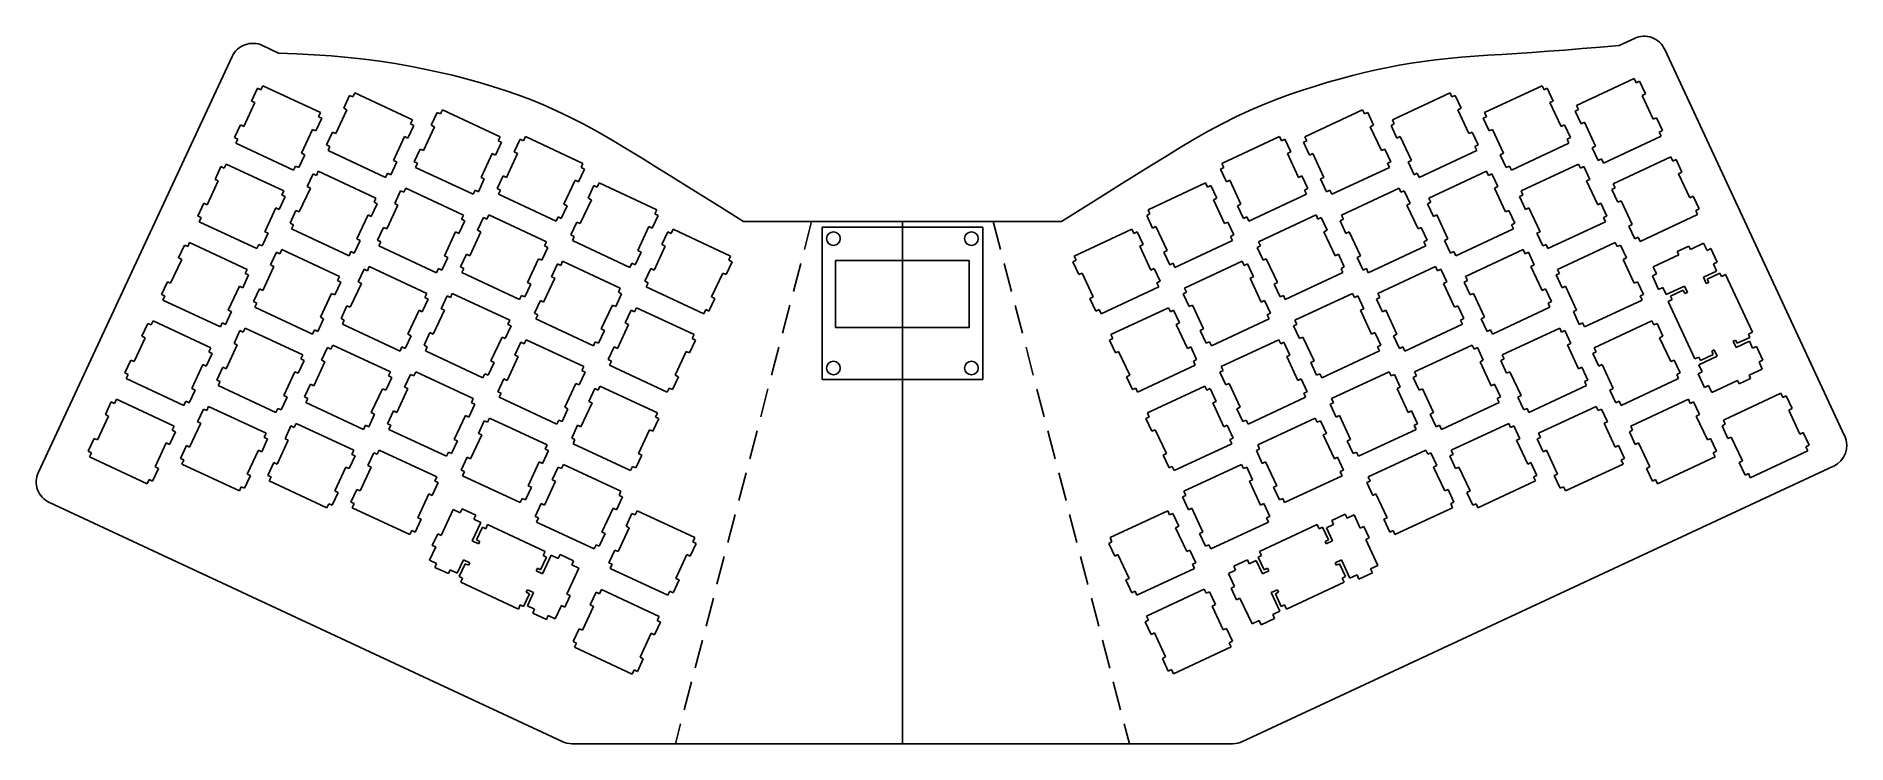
# Model space of a CAD drawing. Extents: x 17 to 415, y -2 to 154.
import ezdxf

# ---------------------------------------------------------------- set-up
doc = ezdxf.new("R2010")
doc.units = 0
doc.linetypes.add('DASHED2', pattern=[9.525, 6.35, -3.175])
doc.layers.add('SWITCHPLATE', color=7, linetype='CONTINUOUS')

msp = doc.modelspace()

# ---------------------------------------------------------------- linework, layer by layer
at = {"layer": 'SWITCHPLATE', "color": 253}
for p, q in [((70.11, 150.27), (66.57, 151.93)), ((361.2, 151.56), (357.21, 151.24)), ((365.32, 151.92), (361.2, 151.56)), ((368.72, 153.5), (365.32, 151.92)), ((59.92, 149.51), (17.21, 57.92)), ((74.05, 150.12), (70.11, 150.27)), ((77.94, 149.9), (74.05, 150.12)), ((81.73, 149.63), (77.94, 149.9)), ((85.41, 149.3), (81.73, 149.63)), ((88.98, 148.9), (85.41, 149.3)), ((92.44, 148.45), (88.98, 148.9)), ((95.8, 147.94), (92.44, 148.45)), ((99.05, 147.37), (95.8, 147.94)), ((316.91, 147.58), (314.38, 147.1)), ((319.52, 148.02), (316.91, 147.58)), ((322.18, 148.42), (319.52, 148.02)), ((324.91, 148.77), (322.18, 148.42)), ((327.7, 149.09), (324.91, 148.77)), ((330.55, 149.36), (327.7, 149.09)), ((333.47, 149.59), (330.55, 149.36)), ((336.45, 149.78), (333.47, 149.59)), ((339.53, 149.96), (336.45, 149.78)), ((342.77, 150.17), (339.53, 149.96)), ((346.15, 150.4), (342.77, 150.17)), ((349.69, 150.65), (346.15, 150.4)), ((353.37, 150.93), (349.69, 150.65)), ((357.21, 151.24), (353.37, 150.93)), ((415, 65.94), (375.37, 151.08)), ((102.22, 146.75), (99.05, 147.37)), ((105.34, 146.08), (102.22, 146.75)), ((108.39, 145.36), (105.34, 146.08)), ((111.39, 144.59), (108.39, 145.36)), ((114.33, 143.78), (111.39, 144.59)), ((117.22, 142.92), (114.33, 143.78)), ((301.22, 143.82), (298.45, 142.97)), ((303.95, 144.6), (301.22, 143.82)), ((306.63, 145.32), (303.95, 144.6)), ((309.26, 145.97), (306.63, 145.32)), ((311.84, 146.57), (309.26, 145.97)), ((314.38, 147.1), (311.84, 146.57)), ((368.66, 144.65), (355.97, 138.73)), ((369.08, 143.74), (368.66, 144.65)), ((369.81, 144.08), (369.08, 143.74)), ((371.11, 141.27), (369.81, 144.08)), ((65.48, 142.5), (64.17, 139.69)), ((64.17, 139.69), (64.9, 139.35)), ((66.21, 142.16), (65.48, 142.5)), ((66.63, 143.07), (66.21, 142.16)), ((79.32, 137.15), (66.63, 143.07)), ((85.76, 140.93), (84.46, 138.12)), ((86.49, 140.59), (85.76, 140.93)), ((86.91, 141.49), (86.49, 140.59)), ((99.6, 135.58), (86.91, 141.49)), ((120.05, 142.01), (117.22, 142.92)), ((122.82, 141.05), (120.05, 142.01)), ((125.59, 140.01), (122.82, 141.05)), ((128.43, 138.84), (125.59, 140.01)), ((289.83, 140.04), (286.89, 138.87)), ((292.75, 141.1), (289.83, 140.04)), ((295.62, 142.07), (292.75, 141.1)), ((298.45, 142.97), (295.62, 142.07)), ((328.09, 141.49), (315.4, 135.58)), ((328.51, 140.59), (328.09, 141.49)), ((329.24, 140.93), (328.51, 140.59)), ((330.55, 138.12), (329.24, 140.93)), ((348.37, 143.07), (335.68, 137.15)), ((348.8, 142.16), (348.37, 143.07)), ((349.52, 142.5), (348.8, 142.16)), ((350.83, 139.69), (349.52, 142.5)), ((350.11, 139.35), (350.83, 139.69)), ((370.39, 140.93), (371.11, 141.27)), ((372.84, 135.68), (370.39, 140.93)), ((64.9, 139.35), (62.45, 134.1)), ((78.31, 133.1), (79.62, 135.91)), ((78.89, 136.25), (79.32, 137.15)), ((79.62, 135.91), (78.89, 136.25)), ((85.18, 137.78), (82.73, 132.52)), ((84.46, 138.12), (85.18, 137.78)), ((99.18, 134.67), (99.6, 135.58)), ((105.04, 137.19), (103.73, 134.38)), ((105.77, 136.85), (105.04, 137.19)), ((106.19, 137.76), (105.77, 136.85)), ((118.88, 131.84), (106.19, 137.76)), ((131.33, 137.55), (128.43, 138.84)), ((134.29, 136.12), (131.33, 137.55)), ((137.32, 134.58), (134.29, 136.12)), ((280.93, 136.19), (277.9, 134.68)), ((283.92, 137.59), (280.93, 136.19)), ((286.89, 138.87), (283.92, 137.59)), ((308.81, 137.76), (296.12, 131.84)), ((309.23, 136.85), (308.81, 137.76)), ((309.96, 137.19), (309.23, 136.85)), ((311.27, 134.38), (309.96, 137.19)), ((315.4, 135.58), (315.82, 134.67)), ((329.82, 137.78), (330.55, 138.12)), ((332.27, 132.52), (329.82, 137.78)), ((336.11, 136.25), (335.38, 135.91)), ((335.38, 135.91), (336.69, 133.1)), ((335.68, 137.15), (336.11, 136.25)), ((352.56, 134.1), (350.11, 139.35)), ((356.39, 137.82), (355.67, 137.49)), ((355.67, 137.49), (356.98, 134.68)), ((355.97, 138.73), (356.39, 137.82)), ((373.57, 136.01), (372.84, 135.68)), ((374.88, 133.2), (373.57, 136.01)), ((61.72, 134.44), (60.41, 131.63)), ((60.41, 131.63), (61.14, 131.29)), ((62.45, 134.1), (61.72, 134.44)), ((75.13, 128.18), (77.58, 133.44)), ((77.58, 133.44), (78.31, 133.1)), ((82, 132.86), (80.69, 130.05)), ((82.73, 132.52), (82, 132.86)), ((95.42, 126.61), (97.87, 131.86)), ((97.87, 131.86), (98.59, 131.52)), ((98.59, 131.52), (99.9, 134.33)), ((99.9, 134.33), (99.18, 134.67)), ((104.46, 134.04), (102.01, 128.79)), ((103.73, 134.38), (104.46, 134.04)), ((118.46, 130.94), (118.88, 131.84)), ((124.46, 131.87), (124.04, 130.96)), ((137.15, 125.95), (124.46, 131.87)), ((140.41, 132.9), (137.32, 134.58)), ((143.56, 131.1), (140.41, 132.9)), ((274.85, 133.05), (271.78, 131.31)), ((277.9, 134.68), (274.85, 133.05)), ((290.54, 131.87), (277.85, 125.95)), ((290.96, 130.96), (290.54, 131.87)), ((296.12, 131.84), (296.55, 130.94)), ((310.54, 134.04), (311.27, 134.38)), ((313, 128.79), (310.54, 134.04)), ((315.82, 134.67), (315.1, 134.33)), ((315.1, 134.33), (316.41, 131.52)), ((316.41, 131.52), (317.13, 131.86)), ((317.13, 131.86), (319.59, 126.61)), ((333, 132.86), (332.27, 132.52)), ((334.31, 130.05), (333, 132.86)), ((336.69, 133.1), (337.42, 133.44)), ((337.42, 133.44), (339.87, 128.18)), ((353.28, 134.44), (352.56, 134.1)), ((354.59, 131.63), (353.28, 134.44)), ((353.87, 131.29), (354.59, 131.63)), ((356.98, 134.68), (357.7, 135.01)), ((357.7, 135.01), (360.15, 129.76)), ((361.89, 126.04), (374.57, 131.96)), ((374.15, 132.87), (374.88, 133.2)), ((374.57, 131.96), (374.15, 132.87)), ((61.14, 131.29), (60.71, 130.38)), ((60.71, 130.38), (73.4, 124.47)), ((74.55, 125.03), (75.86, 127.84)), ((75.86, 127.84), (75.13, 128.18)), ((80.69, 130.05), (81.42, 129.71)), ((81.42, 129.71), (81, 128.81)), ((81, 128.81), (93.68, 122.89)), ((101.28, 129.12), (99.97, 126.31)), ((102.01, 128.79), (101.28, 129.12)), ((114.7, 122.87), (117.15, 128.13)), ((117.15, 128.13), (117.87, 127.79)), ((117.87, 127.79), (119.18, 130.6)), ((119.18, 130.6), (118.46, 130.94)), ((122.73, 128.15), (120.28, 122.89)), ((123.31, 131.3), (122, 128.49)), ((122, 128.49), (122.73, 128.15)), ((124.04, 130.96), (123.31, 131.3)), ((146.77, 129.18), (143.56, 131.1)), ((150.06, 127.16), (146.77, 129.18)), ((268.67, 129.45), (265.53, 127.51)), ((271.78, 131.31), (268.67, 129.45)), ((291.69, 131.3), (290.96, 130.96)), ((293, 128.49), (291.69, 131.3)), ((292.27, 128.15), (293, 128.49)), ((294.72, 122.89), (292.27, 128.15)), ((296.55, 130.94), (295.82, 130.6)), ((295.82, 130.6), (297.13, 127.79)), ((297.13, 127.79), (297.86, 128.13)), ((297.86, 128.13), (300.31, 122.87)), ((313.72, 129.12), (313, 128.79)), ((315.03, 126.31), (313.72, 129.12)), ((321.32, 122.89), (334.01, 128.81)), ((333.58, 129.71), (334.31, 130.05)), ((334.01, 128.81), (333.58, 129.71)), ((339.87, 128.18), (339.14, 127.84)), ((339.14, 127.84), (340.45, 125.03)), ((341.6, 124.47), (354.29, 130.38)), ((354.29, 130.38), (353.87, 131.29)), ((360.15, 129.76), (359.43, 129.42)), ((359.43, 129.42), (360.74, 126.61)), ((57.43, 125.24), (56.12, 122.43)), ((58.15, 124.9), (57.43, 125.24)), ((58.58, 125.81), (58.15, 124.9)), ((71.26, 119.89), (58.58, 125.81)), ((73.4, 124.47), (73.82, 125.37)), ((73.82, 125.37), (74.55, 125.03)), ((77.72, 123.66), (76.4, 120.85)), ((78.44, 123.32), (77.72, 123.66)), ((78.86, 124.23), (78.44, 123.32)), ((91.55, 118.31), (78.86, 124.23)), ((93.68, 122.89), (94.11, 123.8)), ((94.11, 123.8), (94.83, 123.46)), ((94.83, 123.46), (96.14, 126.27)), ((96.14, 126.27), (95.42, 126.61)), ((99.97, 126.31), (100.7, 125.98)), ((100.7, 125.98), (100.27, 125.07)), ((100.27, 125.07), (112.96, 119.16)), ((136.14, 121.9), (137.45, 124.71)), ((136.73, 125.04), (137.15, 125.95)), ((137.45, 124.71), (136.73, 125.04)), ((153.43, 125.08), (150.06, 127.16)), ((156.89, 122.94), (153.43, 125.08)), ((262.32, 125.54), (259.07, 123.52)), ((265.53, 127.51), (262.32, 125.54)), ((278.27, 125.04), (277.55, 124.71)), ((277.55, 124.71), (278.86, 121.9)), ((277.85, 125.95), (278.27, 125.04)), ((302.04, 119.16), (314.73, 125.07)), ((314.31, 125.98), (315.03, 126.31)), ((314.73, 125.07), (314.31, 125.98)), ((319.59, 126.61), (318.86, 126.27)), ((318.86, 126.27), (320.17, 123.46)), ((320.17, 123.46), (320.89, 123.8)), ((320.89, 123.8), (321.32, 122.89)), ((336.14, 124.23), (323.45, 118.31)), ((336.56, 123.32), (336.14, 124.23)), ((337.29, 123.66), (336.56, 123.32)), ((338.6, 120.85), (337.29, 123.66)), ((340.45, 125.03), (341.18, 125.37)), ((341.18, 125.37), (341.6, 124.47)), ((356.42, 125.81), (343.73, 119.89)), ((356.85, 124.9), (356.42, 125.81)), ((357.57, 125.24), (356.85, 124.9)), ((358.88, 122.43), (357.57, 125.24)), ((360.74, 126.61), (361.47, 126.95)), ((361.47, 126.95), (361.89, 126.04)), ((376.71, 127.38), (364.02, 121.47)), ((377.13, 126.47), (376.71, 127.38)), ((377.86, 126.81), (377.13, 126.47)), ((379.17, 124), (377.86, 126.81)), ((378.44, 123.67), (379.17, 124)), ((380.89, 118.41), (378.44, 123.67)), ((56.84, 122.09), (54.39, 116.83)), ((56.12, 122.43), (56.84, 122.09)), ((70.84, 118.98), (71.26, 119.89)), ((77.13, 120.51), (74.68, 115.26)), ((76.4, 120.85), (77.13, 120.51)), ((96.99, 119.92), (95.68, 117.12)), ((97.72, 119.59), (96.99, 119.92)), ((98.14, 120.49), (97.72, 119.59)), ((110.83, 114.58), (98.14, 120.49)), ((112.96, 119.16), (113.38, 120.06)), ((113.38, 120.06), (114.11, 119.72)), ((114.11, 119.72), (115.42, 122.53)), ((115.42, 122.53), (114.7, 122.87)), ((119.55, 123.23), (118.24, 120.42)), ((118.24, 120.42), (118.97, 120.08)), ((118.97, 120.08), (118.55, 119.18)), ((120.28, 122.89), (119.55, 123.23)), ((132.97, 116.98), (135.42, 122.23)), ((135.42, 122.23), (136.14, 121.9)), ((139.57, 121.09), (138.26, 118.28)), ((140.3, 120.75), (139.57, 121.09)), ((140.72, 121.66), (140.3, 120.75)), ((153.41, 115.74), (140.72, 121.66)), ((160.42, 120.73), (156.89, 122.94)), ((164.04, 118.47), (160.42, 120.73)), ((255.76, 121.45), (252.39, 119.35)), ((259.07, 123.52), (255.76, 121.45)), ((274.28, 121.66), (261.59, 115.74)), ((274.7, 120.75), (274.28, 121.66)), ((275.43, 121.09), (274.7, 120.75)), ((276.74, 118.28), (275.43, 121.09)), ((278.86, 121.9), (279.58, 122.23)), ((279.58, 122.23), (282.04, 116.98)), ((295.45, 123.23), (294.72, 122.89)), ((296.76, 120.42), (295.45, 123.23)), ((296.03, 120.08), (296.76, 120.42)), ((296.46, 119.18), (296.03, 120.08)), ((300.31, 122.87), (299.58, 122.53)), ((299.58, 122.53), (300.89, 119.72)), ((300.89, 119.72), (301.62, 120.06)), ((301.62, 120.06), (302.04, 119.16)), ((316.86, 120.49), (304.17, 114.58)), ((317.29, 119.59), (316.86, 120.49)), ((318.01, 119.92), (317.29, 119.59)), ((319.32, 117.12), (318.01, 119.92)), ((337.87, 120.51), (338.6, 120.85)), ((340.32, 115.26), (337.87, 120.51)), ((343.73, 119.89), (344.16, 118.98)), ((358.16, 122.09), (358.88, 122.43)), ((360.61, 116.83), (358.16, 122.09)), ((364.44, 120.56), (363.72, 120.22)), ((363.72, 120.22), (365.03, 117.41)), ((364.02, 121.47), (364.44, 120.56)), ((53.67, 117.17), (52.36, 114.36)), ((54.39, 116.83), (53.67, 117.17)), ((67.08, 110.92), (69.53, 116.17)), ((69.53, 116.17), (70.26, 115.83)), ((70.26, 115.83), (71.57, 118.64)), ((71.57, 118.64), (70.84, 118.98)), ((90.54, 114.26), (91.85, 117.07)), ((91.13, 117.41), (91.55, 118.31)), ((91.85, 117.07), (91.13, 117.41)), ((96.41, 116.78), (93.96, 111.52)), ((95.68, 117.12), (96.41, 116.78)), ((118.55, 119.18), (131.23, 113.26)), ((132.38, 113.83), (133.69, 116.64)), ((133.69, 116.64), (132.97, 116.98)), ((138.99, 117.94), (136.54, 112.69)), ((138.26, 118.28), (138.99, 117.94)), ((152.99, 114.83), (153.41, 115.74)), ((167.75, 116.14), (164.04, 118.47)), ((171.53, 113.75), (167.75, 116.14)), ((248.96, 117.2), (245.48, 115.01)), ((252.39, 119.35), (248.96, 117.2)), ((261.59, 115.74), (262.01, 114.83)), ((276.01, 117.94), (276.74, 118.28)), ((278.46, 112.69), (276.01, 117.94)), ((282.04, 116.98), (281.31, 116.64)), ((281.31, 116.64), (282.62, 113.83)), ((283.77, 113.26), (296.46, 119.18)), ((318.59, 116.78), (319.32, 117.12)), ((321.05, 111.52), (318.59, 116.78)), ((323.88, 117.41), (323.15, 117.07)), ((323.15, 117.07), (324.46, 114.26)), ((323.45, 118.31), (323.88, 117.41)), ((344.16, 118.98), (343.43, 118.64)), ((343.43, 118.64), (344.74, 115.83)), ((344.74, 115.83), (345.47, 116.17)), ((345.47, 116.17), (347.92, 110.92)), ((361.33, 117.17), (360.61, 116.83)), ((362.64, 114.36), (361.33, 117.17)), ((365.03, 117.41), (365.76, 117.75)), ((365.76, 117.75), (368.2, 112.49)), ((381.62, 118.75), (380.89, 118.41)), ((382.93, 115.94), (381.62, 118.75)), ((382.2, 115.6), (382.93, 115.94)), ((52.36, 114.36), (53.08, 114.02)), ((53.08, 114.02), (52.66, 113.12)), ((52.66, 113.12), (65.35, 107.2)), ((73.95, 115.59), (72.64, 112.78)), ((72.64, 112.78), (73.37, 112.45)), ((73.37, 112.45), (72.95, 111.54)), ((74.68, 115.26), (73.95, 115.59)), ((87.37, 109.34), (89.82, 114.6)), ((89.82, 114.6), (90.54, 114.26)), ((93.23, 111.86), (91.92, 109.05)), ((93.96, 111.52), (93.23, 111.86)), ((109.82, 110.52), (111.13, 113.33)), ((110.41, 113.67), (110.83, 114.58)), ((111.13, 113.33), (110.41, 113.67)), ((115.26, 114.03), (113.95, 111.22)), ((115.99, 113.69), (115.26, 114.03)), ((116.41, 114.6), (115.99, 113.69)), ((129.1, 108.68), (116.41, 114.6)), ((131.23, 113.26), (131.66, 114.17)), ((131.66, 114.17), (132.38, 113.83)), ((135.81, 113.02), (134.5, 110.21)), ((136.54, 112.69), (135.81, 113.02)), ((149.23, 106.77), (151.68, 112.03)), ((151.68, 112.03), (152.4, 111.69)), ((152.4, 111.69), (153.71, 114.5)), ((153.71, 114.5), (152.99, 114.83)), ((172.51, 113.14), (171.53, 113.75)), ((242.51, 113.14), (172.51, 113.14)), ((245.48, 115.01), (242.51, 113.14)), ((262.01, 114.83), (261.29, 114.5)), ((261.29, 114.5), (262.6, 111.69)), ((262.6, 111.69), (263.33, 112.03)), ((263.33, 112.03), (265.78, 106.77)), ((279.19, 113.02), (278.46, 112.69)), ((280.5, 110.21), (279.19, 113.02)), ((282.62, 113.83), (283.35, 114.17)), ((283.35, 114.17), (283.77, 113.26)), ((298.59, 114.6), (285.9, 108.68)), ((299.01, 113.69), (298.59, 114.6)), ((299.74, 114.03), (299.01, 113.69)), ((301.05, 111.22), (299.74, 114.03)), ((304.6, 113.67), (303.87, 113.33)), ((303.87, 113.33), (305.18, 110.52)), ((304.17, 114.58), (304.6, 113.67)), ((321.77, 111.86), (321.05, 111.52)), ((323.08, 109.05), (321.77, 111.86)), ((324.46, 114.26), (325.19, 114.6)), ((325.19, 114.6), (327.64, 109.34)), ((341.05, 115.59), (340.32, 115.26)), ((342.36, 112.78), (341.05, 115.59)), ((341.63, 112.45), (342.36, 112.78)), ((342.06, 111.54), (341.63, 112.45)), ((349.65, 107.2), (362.34, 113.12)), ((361.92, 114.02), (362.64, 114.36)), ((362.34, 113.12), (361.92, 114.02)), ((368.2, 112.49), (367.48, 112.15)), ((367.48, 112.15), (368.79, 109.34)), ((369.94, 108.78), (382.62, 114.69)), ((382.62, 114.69), (382.2, 115.6)), ((49.38, 107.97), (48.07, 105.16)), ((50.11, 107.63), (49.38, 107.97)), ((50.53, 108.54), (50.11, 107.63)), ((63.21, 102.62), (50.53, 108.54)), ((65.35, 107.2), (65.77, 108.11)), ((65.77, 108.11), (66.5, 107.77)), ((66.5, 107.77), (67.81, 110.58)), ((67.81, 110.58), (67.08, 110.92)), ((72.95, 111.54), (85.63, 105.62)), ((86.78, 106.19), (88.09, 109)), ((88.09, 109), (87.37, 109.34)), ((91.92, 109.05), (92.65, 108.71)), ((92.65, 108.71), (92.22, 107.81)), ((92.22, 107.81), (104.91, 101.89)), ((106.64, 105.61), (109.1, 110.86)), ((109.1, 110.86), (109.82, 110.52)), ((114.68, 110.89), (112.23, 105.63)), ((113.95, 111.22), (114.68, 110.89)), ((128.68, 107.78), (129.1, 108.68)), ((129.4, 107.44), (128.68, 107.78)), ((134.5, 110.21), (135.23, 109.88)), ((135.23, 109.88), (134.81, 108.97)), ((134.81, 108.97), (147.49, 103.05)), ((155.25, 107.73), (152.8, 102.48)), ((155.83, 110.88), (154.52, 108.07)), ((154.52, 108.07), (155.25, 107.73)), ((156.56, 110.54), (155.83, 110.88)), ((156.98, 111.45), (156.56, 110.54)), ((169.67, 105.53), (156.98, 111.45)), ((258.02, 111.45), (245.33, 105.53)), ((258.44, 110.54), (258.02, 111.45)), ((259.17, 110.88), (258.44, 110.54)), ((260.48, 108.07), (259.17, 110.88)), ((259.75, 107.73), (260.48, 108.07)), ((262.21, 102.48), (259.75, 107.73)), ((267.51, 103.05), (280.2, 108.97)), ((279.78, 109.88), (280.5, 110.21)), ((280.2, 108.97), (279.78, 109.88)), ((286.32, 107.78), (285.6, 107.44)), ((285.9, 108.68), (286.32, 107.78)), ((300.32, 110.89), (301.05, 111.22)), ((302.77, 105.63), (300.32, 110.89)), ((305.18, 110.52), (305.91, 110.86)), ((305.91, 110.86), (308.36, 105.61)), ((310.09, 101.89), (322.78, 107.81)), ((322.36, 108.71), (323.08, 109.05)), ((322.78, 107.81), (322.36, 108.71)), ((327.64, 109.34), (326.91, 109)), ((326.91, 109), (328.22, 106.19)), ((329.37, 105.62), (342.06, 111.54)), ((347.92, 110.92), (347.2, 110.58)), ((347.2, 110.58), (348.5, 107.77)), ((348.5, 107.77), (349.23, 108.11)), ((349.23, 108.11), (349.65, 107.2)), ((364.47, 108.54), (351.79, 102.62)), ((364.9, 107.63), (364.47, 108.54)), ((365.62, 107.97), (364.9, 107.63)), ((366.93, 105.16), (365.62, 107.97)), ((368.79, 109.34), (369.52, 109.68)), ((369.52, 109.68), (369.94, 108.78)), ((380.68, 107.75), (378.14, 106.56)), ((381.03, 107), (380.68, 107.75)), ((383.95, 108.36), (381.03, 107)), ((384.69, 106.8), (383.95, 108.36)), ((48.79, 104.83), (46.34, 99.57)), ((48.07, 105.16), (48.79, 104.83)), ((69.66, 106.4), (68.35, 103.59)), ((70.39, 106.06), (69.66, 106.4)), ((70.81, 106.96), (70.39, 106.06)), ((83.5, 101.05), (70.81, 106.96)), ((85.63, 105.62), (86.06, 106.53)), ((86.06, 106.53), (86.78, 106.19)), ((106.06, 102.46), (107.37, 105.27)), ((107.37, 105.27), (106.64, 105.61)), ((111.5, 105.97), (110.19, 103.16)), ((112.23, 105.63), (111.5, 105.97)), ((124.92, 99.71), (127.37, 104.97)), ((127.37, 104.97), (128.09, 104.63)), ((128.09, 104.63), (129.4, 107.44)), ((131.52, 103.82), (130.21, 101.01)), ((132.25, 103.49), (131.52, 103.82)), ((132.67, 104.39), (132.25, 103.49)), ((145.36, 98.48), (132.67, 104.39)), ((147.49, 103.05), (147.92, 103.96)), ((147.92, 103.96), (148.64, 103.62)), ((148.64, 103.62), (149.95, 106.43)), ((149.95, 106.43), (149.23, 106.77)), ((168.66, 101.48), (169.97, 104.29)), ((169.25, 104.63), (169.67, 105.53)), ((169.97, 104.29), (169.25, 104.63)), ((245.76, 104.63), (245.03, 104.29)), ((245.03, 104.29), (246.34, 101.48)), ((245.33, 105.53), (245.76, 104.63)), ((265.78, 106.77), (265.05, 106.43)), ((265.05, 106.43), (266.36, 103.62)), ((266.36, 103.62), (267.09, 103.96)), ((267.09, 103.96), (267.51, 103.05)), ((282.33, 104.39), (269.64, 98.48)), ((282.75, 103.49), (282.33, 104.39)), ((283.48, 103.82), (282.75, 103.49)), ((284.79, 101.01), (283.48, 103.82)), ((285.6, 107.44), (286.91, 104.63)), ((286.91, 104.63), (287.64, 104.97)), ((287.64, 104.97), (290.09, 99.71)), ((303.5, 105.97), (302.77, 105.63)), ((304.81, 103.16), (303.5, 105.97)), ((308.36, 105.61), (307.63, 105.27)), ((307.63, 105.27), (308.94, 102.46)), ((328.22, 106.19), (328.95, 106.53)), ((328.95, 106.53), (329.37, 105.62)), ((344.19, 106.96), (331.5, 101.05)), ((344.61, 106.06), (344.19, 106.96)), ((345.34, 106.4), (344.61, 106.06)), ((346.65, 103.59), (345.34, 106.4)), ((366.21, 104.83), (366.93, 105.16)), ((368.66, 99.57), (366.21, 104.83)), ((378.49, 105.81), (372.81, 103.16)), ((378.14, 106.56), (378.49, 105.81)), ((385.52, 107.19), (384.69, 106.8)), ((386.91, 104.2), (385.52, 107.19)), ((386.08, 103.81), (386.91, 104.2)), ((386.81, 102.25), (386.08, 103.81)), ((45.62, 99.9), (44.31, 97.1)), ((46.34, 99.57), (45.62, 99.9)), ((62.21, 98.57), (63.52, 101.38)), ((62.79, 101.72), (63.21, 102.62)), ((63.52, 101.38), (62.79, 101.72)), ((69.08, 103.25), (66.63, 97.99)), ((68.35, 103.59), (69.08, 103.25)), ((82.49, 96.99), (83.8, 99.8)), ((83.08, 100.14), (83.5, 101.05)), ((83.8, 99.8), (83.08, 100.14)), ((88.94, 102.66), (87.63, 99.85)), ((87.63, 99.85), (88.36, 99.51)), ((89.67, 102.32), (88.94, 102.66)), ((90.09, 103.23), (89.67, 102.32)), ((102.78, 97.31), (90.09, 103.23)), ((104.91, 101.89), (105.33, 102.8)), ((105.33, 102.8), (106.06, 102.46)), ((110.19, 103.16), (110.92, 102.82)), ((110.92, 102.82), (110.49, 101.91)), ((110.49, 101.91), (123.18, 96)), ((125.64, 99.37), (124.92, 99.71)), ((130.94, 100.68), (128.49, 95.42)), ((130.21, 101.01), (130.94, 100.68)), ((152.07, 102.81), (150.76, 100)), ((150.76, 100), (151.49, 99.67)), ((152.8, 102.48), (152.07, 102.81)), ((165.49, 96.56), (167.94, 101.81)), ((167.94, 101.81), (168.66, 101.48)), ((246.34, 101.48), (247.07, 101.81)), ((247.07, 101.81), (249.52, 96.56)), ((262.93, 102.81), (262.21, 102.48)), ((264.24, 100), (262.93, 102.81)), ((263.52, 99.67), (264.24, 100)), ((284.06, 100.68), (284.79, 101.01)), ((286.52, 95.42), (284.06, 100.68)), ((290.09, 99.71), (289.36, 99.37)), ((291.82, 96), (304.51, 101.91)), ((304.09, 102.82), (304.81, 103.16)), ((304.51, 101.91), (304.09, 102.82)), ((308.94, 102.46), (309.67, 102.8)), ((309.67, 102.8), (310.09, 101.89)), ((324.91, 103.23), (312.23, 97.31)), ((325.34, 102.32), (324.91, 103.23)), ((326.06, 102.66), (325.34, 102.32)), ((327.37, 99.85), (326.06, 102.66)), ((326.65, 99.51), (327.37, 99.85)), ((331.93, 100.14), (331.2, 99.8)), ((331.2, 99.8), (332.51, 96.99)), ((331.5, 101.05), (331.93, 100.14)), ((345.92, 103.25), (346.65, 103.59)), ((348.37, 97.99), (345.92, 103.25)), ((352.21, 101.72), (351.49, 101.38)), ((351.49, 101.38), (352.79, 98.57)), ((351.79, 102.62), (352.21, 101.72)), ((369.38, 99.9), (368.66, 99.57)), ((370.69, 97.1), (369.38, 99.9)), ((373.54, 101.6), (372.65, 101.19)), ((372.65, 101.19), (374.04, 98.19)), ((372.81, 103.16), (373.54, 101.6)), ((383.88, 100.88), (386.81, 102.25)), ((384.53, 99.5), (383.88, 100.88)), ((385.07, 99.75), (384.53, 99.5)), ((387.54, 101.79), (384.73, 100.48)), ((384.73, 100.48), (385.07, 99.75)), ((387.88, 101.06), (387.54, 101.79)), ((388.78, 101.48), (387.88, 101.06)), ((394.7, 88.8), (388.78, 101.48)), ((44.31, 97.1), (45.03, 96.76)), ((45.03, 96.76), (44.61, 95.85)), ((44.61, 95.85), (57.3, 89.94)), ((59.03, 93.65), (61.48, 98.91)), ((61.48, 98.91), (62.21, 98.57)), ((65.9, 98.33), (64.59, 95.52)), ((66.63, 97.99), (65.9, 98.33)), ((79.32, 92.08), (81.77, 97.33)), ((81.77, 97.33), (82.49, 96.99)), ((88.36, 99.51), (85.91, 94.26)), ((101.77, 93.26), (103.08, 96.07)), ((102.35, 96.41), (102.78, 97.31)), ((103.08, 96.07), (102.35, 96.41)), ((107.21, 96.77), (105.9, 93.96)), ((107.94, 96.43), (107.21, 96.77)), ((108.36, 97.34), (107.94, 96.43)), ((121.05, 91.42), (108.36, 97.34)), ((123.18, 96), (123.61, 96.9)), ((123.61, 96.9), (124.33, 96.56)), ((124.33, 96.56), (125.64, 99.37)), ((127.76, 95.76), (126.45, 92.95)), ((128.49, 95.42), (127.76, 95.76)), ((144.35, 94.42), (145.66, 97.23)), ((144.94, 97.57), (145.36, 98.48)), ((145.66, 97.23), (144.94, 97.57)), ((151.49, 99.67), (151.06, 98.76)), ((151.06, 98.76), (163.75, 92.84)), ((164.9, 93.41), (166.21, 96.22)), ((166.21, 96.22), (165.49, 96.56)), ((249.52, 96.56), (248.79, 96.22)), ((248.79, 96.22), (250.1, 93.41)), ((251.25, 92.84), (263.94, 98.76)), ((263.94, 98.76), (263.52, 99.67)), ((270.07, 97.57), (269.34, 97.23)), ((269.34, 97.23), (270.65, 94.42)), ((269.64, 98.48), (270.07, 97.57)), ((287.24, 95.76), (286.52, 95.42)), ((288.55, 92.95), (287.24, 95.76)), ((289.36, 99.37), (290.67, 96.56)), ((290.67, 96.56), (291.4, 96.9)), ((291.4, 96.9), (291.82, 96)), ((306.64, 97.34), (293.95, 91.42)), ((307.06, 96.43), (306.64, 97.34)), ((307.79, 96.77), (307.06, 96.43)), ((309.1, 93.96), (307.79, 96.77)), ((312.65, 96.41), (311.92, 96.07)), ((311.92, 96.07), (313.23, 93.26)), ((312.23, 97.31), (312.65, 96.41)), ((329.1, 94.26), (326.65, 99.51)), ((332.51, 96.99), (333.24, 97.33)), ((333.24, 97.33), (335.69, 92.08)), ((349.1, 98.33), (348.37, 97.99)), ((350.41, 95.52), (349.1, 98.33)), ((352.79, 98.57), (353.52, 98.91)), ((353.52, 98.91), (355.97, 93.65)), ((357.7, 89.94), (370.39, 95.85)), ((369.97, 96.76), (370.69, 97.1)), ((370.39, 95.85), (369.97, 96.76)), ((374.04, 98.19), (374.93, 98.61)), ((374.93, 98.61), (375.66, 97.05)), ((375.66, 97.05), (379.71, 98.94)), ((377, 95.99), (376.1, 95.57)), ((379.47, 98.02), (376.67, 96.71)), ((376.67, 96.71), (377, 95.99)), ((379.81, 97.3), (379.47, 98.02)), ((379.71, 98.94), (380.36, 97.55)), ((380.36, 97.55), (379.81, 97.3)), ((58.45, 90.5), (59.76, 93.31)), ((59.76, 93.31), (59.03, 93.65)), ((64.59, 95.52), (65.32, 95.18)), ((65.32, 95.18), (64.89, 94.28)), ((64.89, 94.28), (77.58, 88.36)), ((78.73, 88.93), (80.04, 91.74)), ((80.04, 91.74), (79.32, 92.08)), ((85.18, 94.59), (83.87, 91.79)), ((83.87, 91.79), (84.59, 91.45)), ((85.91, 94.26), (85.18, 94.59)), ((98.59, 88.34), (101.04, 93.6)), ((101.04, 93.6), (101.77, 93.26)), ((106.63, 93.62), (104.18, 88.36)), ((105.9, 93.96), (106.63, 93.62)), ((126.45, 92.95), (127.18, 92.61)), ((127.18, 92.61), (126.75, 91.7)), ((141.18, 89.5), (143.63, 94.76)), ((143.63, 94.76), (144.35, 94.42)), ((147.78, 93.62), (146.47, 90.81)), ((148.51, 93.28), (147.78, 93.62)), ((148.93, 94.18), (148.51, 93.28)), ((161.62, 88.27), (148.93, 94.18)), ((163.75, 92.84), (164.17, 93.75)), ((164.17, 93.75), (164.9, 93.41)), ((250.1, 93.41), (250.83, 93.75)), ((250.83, 93.75), (251.25, 92.84)), ((266.07, 94.18), (253.39, 88.27)), ((266.5, 93.28), (266.07, 94.18)), ((267.22, 93.62), (266.5, 93.28)), ((268.53, 90.81), (267.22, 93.62)), ((270.65, 94.42), (271.38, 94.76)), ((271.38, 94.76), (273.83, 89.5)), ((287.83, 92.61), (288.55, 92.95)), ((288.25, 91.7), (287.83, 92.61)), ((308.37, 93.62), (309.1, 93.96)), ((310.83, 88.36), (308.37, 93.62)), ((313.23, 93.26), (313.96, 93.6)), ((313.96, 93.6), (316.41, 88.34)), ((329.82, 94.59), (329.1, 94.26)), ((331.13, 91.79), (329.82, 94.59)), ((330.41, 91.45), (331.13, 91.79)), ((335.69, 92.08), (334.96, 91.74)), ((334.96, 91.74), (336.27, 88.93)), ((337.42, 88.36), (350.11, 94.28)), ((349.68, 95.18), (350.41, 95.52)), ((350.11, 94.28), (349.68, 95.18)), ((355.97, 93.65), (355.25, 93.31)), ((355.25, 93.31), (356.56, 90.5)), ((376.1, 95.57), (382.01, 82.88)), ((41.33, 90.71), (40.02, 87.9)), ((40.02, 87.9), (40.74, 87.56)), ((42.05, 90.37), (41.33, 90.71)), ((42.48, 91.27), (42.05, 90.37)), ((55.17, 85.36), (42.48, 91.27)), ((57.3, 89.94), (57.72, 90.84)), ((57.72, 90.84), (58.45, 90.5)), ((61.61, 89.13), (60.3, 86.32)), ((62.34, 88.79), (61.61, 89.13)), ((62.76, 89.7), (62.34, 88.79)), ((75.45, 83.78), (62.76, 89.7)), ((77.58, 88.36), (78.01, 89.27)), ((78.01, 89.27), (78.73, 88.93)), ((84.59, 91.45), (84.17, 90.54)), ((84.17, 90.54), (96.86, 84.62)), ((98.01, 85.19), (99.32, 88)), ((99.32, 88), (98.59, 88.34)), ((103.45, 88.7), (102.14, 85.89)), ((104.18, 88.36), (103.45, 88.7)), ((120.04, 87.36), (121.35, 90.18)), ((120.63, 90.51), (121.05, 91.42)), ((121.35, 90.18), (120.63, 90.51)), ((126.75, 91.7), (139.44, 85.79)), ((140.59, 86.36), (141.9, 89.17)), ((141.9, 89.17), (141.18, 89.5)), ((147.2, 90.47), (144.74, 85.21)), ((146.47, 90.81), (147.2, 90.47)), ((161.19, 87.36), (161.62, 88.27)), ((253.39, 88.27), (253.81, 87.36)), ((267.81, 90.47), (268.53, 90.81)), ((270.26, 85.21), (267.81, 90.47)), ((273.83, 89.5), (273.1, 89.17)), ((273.1, 89.17), (274.41, 86.36)), ((275.56, 85.79), (288.25, 91.7)), ((294.38, 90.51), (293.65, 90.18)), ((293.65, 90.18), (294.96, 87.36)), ((293.95, 91.42), (294.38, 90.51)), ((311.55, 88.7), (310.83, 88.36)), ((312.86, 85.89), (311.55, 88.7)), ((316.41, 88.34), (315.68, 88)), ((315.68, 88), (316.99, 85.19)), ((318.14, 84.62), (330.83, 90.54)), ((330.83, 90.54), (330.41, 91.45)), ((336.27, 88.93), (337, 89.27)), ((337, 89.27), (337.42, 88.36)), ((352.24, 89.7), (339.55, 83.78)), ((352.66, 88.79), (352.24, 89.7)), ((353.39, 89.13), (352.66, 88.79)), ((354.7, 86.32), (353.39, 89.13)), ((356.56, 90.5), (357.28, 90.84)), ((357.28, 90.84), (357.7, 89.94)), ((372.52, 91.27), (359.84, 85.36)), ((372.95, 90.37), (372.52, 91.27)), ((373.68, 90.71), (372.95, 90.37)), ((374.98, 87.9), (373.68, 90.71)), ((374.26, 87.56), (374.98, 87.9)), ((393.79, 88.37), (394.7, 88.8)), ((394.13, 87.65), (393.79, 88.37)), ((40.74, 87.56), (38.29, 82.3)), ((54.16, 81.3), (55.47, 84.11)), ((54.74, 84.45), (55.17, 85.36)), ((55.47, 84.11), (54.74, 84.45)), ((61.03, 85.98), (58.58, 80.73)), ((60.3, 86.32), (61.03, 85.98)), ((75.03, 82.88), (75.45, 83.78)), ((80.89, 85.4), (79.58, 82.59)), ((81.62, 85.06), (80.89, 85.4)), ((82.04, 85.96), (81.62, 85.06)), ((94.73, 80.05), (82.04, 85.96)), ((96.86, 84.62), (97.28, 85.53)), ((97.28, 85.53), (98.01, 85.19)), ((102.14, 85.89), (102.87, 85.55)), ((102.87, 85.55), (102.44, 84.65)), ((102.44, 84.65), (115.13, 78.73)), ((116.87, 82.45), (119.32, 87.7)), ((119.32, 87.7), (120.04, 87.36)), ((123.47, 86.56), (122.16, 83.75)), ((122.16, 83.75), (122.89, 83.41)), ((124.2, 86.22), (123.47, 86.56)), ((124.62, 87.13), (124.2, 86.22)), ((137.31, 81.21), (124.62, 87.13)), ((139.44, 85.79), (139.86, 86.69)), ((139.86, 86.69), (140.59, 86.36)), ((144.02, 85.55), (142.71, 82.74)), ((144.74, 85.21), (144.02, 85.55)), ((157.43, 79.29), (159.89, 84.55)), ((159.89, 84.55), (160.61, 84.21)), ((160.61, 84.21), (161.92, 87.02)), ((161.92, 87.02), (161.19, 87.36)), ((253.81, 87.36), (253.08, 87.02)), ((253.08, 87.02), (254.39, 84.21)), ((254.39, 84.21), (255.12, 84.55)), ((255.12, 84.55), (257.57, 79.29)), ((270.98, 85.55), (270.26, 85.21)), ((272.29, 82.74), (270.98, 85.55)), ((274.41, 86.36), (275.14, 86.69)), ((275.14, 86.69), (275.56, 85.79)), ((290.38, 87.13), (277.7, 81.21)), ((290.81, 86.22), (290.38, 87.13)), ((291.53, 86.56), (290.81, 86.22)), ((292.84, 83.75), (291.53, 86.56)), ((292.12, 83.41), (292.84, 83.75)), ((294.96, 87.36), (295.69, 87.7)), ((295.69, 87.7), (298.14, 82.45)), ((299.87, 78.73), (312.56, 84.65)), ((312.14, 85.55), (312.86, 85.89)), ((312.56, 84.65), (312.14, 85.55)), ((316.99, 85.19), (317.72, 85.53)), ((317.72, 85.53), (318.14, 84.62)), ((332.96, 85.96), (320.28, 80.05)), ((333.39, 85.06), (332.96, 85.96)), ((334.11, 85.4), (333.39, 85.06)), ((335.42, 82.59), (334.11, 85.4)), ((339.55, 83.78), (339.98, 82.88)), ((353.98, 85.98), (354.7, 86.32)), ((356.42, 80.73), (353.98, 85.98)), ((360.26, 84.45), (359.54, 84.11)), ((359.54, 84.11), (360.85, 81.3)), ((359.84, 85.36), (360.26, 84.45)), ((376.71, 82.3), (374.26, 87.56)), ((383.26, 82.58), (386.07, 83.89)), ((385.73, 84.61), (386.27, 84.87)), ((386.07, 83.89), (385.73, 84.61)), ((386.27, 84.87), (386.92, 83.48)), ((390.44, 86.81), (390.99, 87.06)), ((391.09, 85.43), (390.44, 86.81)), ((390.99, 87.06), (391.32, 86.34)), ((394.02, 86.79), (391.09, 85.43)), ((391.32, 86.34), (394.13, 87.65)), ((394.74, 85.23), (394.02, 86.79)), ((395.58, 85.62), (394.74, 85.23)), ((396.97, 82.63), (395.58, 85.62)), ((37.57, 82.64), (36.26, 79.83)), ((36.26, 79.83), (36.98, 79.49)), ((38.29, 82.3), (37.57, 82.64)), ((50.98, 76.39), (53.43, 81.64)), ((53.43, 81.64), (54.16, 81.3)), ((57.85, 81.06), (56.54, 78.25)), ((58.58, 80.73), (57.85, 81.06)), ((71.26, 74.81), (73.72, 80.07)), ((73.72, 80.07), (74.44, 79.73)), ((74.44, 79.73), (75.75, 82.54)), ((75.75, 82.54), (75.03, 82.88)), ((80.31, 82.25), (77.85, 76.99)), ((79.58, 82.59), (80.31, 82.25)), ((94.3, 79.14), (94.73, 80.05)), ((100.31, 80.07), (99.89, 79.16)), ((113, 74.15), (100.31, 80.07)), ((116.28, 79.3), (117.59, 82.11)), ((117.59, 82.11), (116.87, 82.45)), ((122.89, 83.41), (120.44, 78.15)), ((136.3, 77.16), (137.61, 79.97)), ((136.88, 80.31), (137.31, 81.21)), ((137.61, 79.97), (136.88, 80.31)), ((142.71, 82.74), (143.44, 82.4)), ((143.44, 82.4), (143.01, 81.5)), ((143.01, 81.5), (155.7, 75.58)), ((259.3, 75.58), (271.99, 81.5)), ((271.57, 82.4), (272.29, 82.74)), ((271.99, 81.5), (271.57, 82.4)), ((278.12, 80.31), (277.39, 79.97)), ((277.39, 79.97), (278.7, 77.16)), ((277.7, 81.21), (278.12, 80.31)), ((294.57, 78.15), (292.12, 83.41)), ((298.14, 82.45), (297.41, 82.11)), ((297.41, 82.11), (298.72, 79.3)), ((314.69, 80.07), (302, 74.15)), ((315.11, 79.16), (314.69, 80.07)), ((320.28, 80.05), (320.7, 79.14)), ((334.7, 82.25), (335.42, 82.59)), ((337.15, 76.99), (334.7, 82.25)), ((339.98, 82.88), (339.25, 82.54)), ((339.25, 82.54), (340.56, 79.73)), ((340.56, 79.73), (341.29, 80.07)), ((341.29, 80.07), (343.74, 74.81)), ((357.15, 81.06), (356.42, 80.73)), ((358.46, 78.25), (357.15, 81.06)), ((360.85, 81.3), (361.57, 81.64)), ((361.57, 81.64), (364.02, 76.39)), ((377.44, 82.64), (376.71, 82.3)), ((378.74, 79.83), (377.44, 82.64)), ((378.02, 79.49), (378.74, 79.83)), ((382.01, 82.88), (382.92, 83.3)), ((383.6, 80.03), (382.71, 79.62)), ((386.92, 83.48), (382.86, 81.59)), ((382.86, 81.59), (383.6, 80.03)), ((382.92, 83.3), (383.26, 82.58)), ((393.94, 79.31), (396.87, 80.67)), ((396.14, 82.24), (396.97, 82.63)), ((396.87, 80.67), (396.14, 82.24)), ((36.98, 79.49), (36.56, 78.59)), ((36.56, 78.59), (49.25, 72.67)), ((50.4, 73.24), (51.71, 76.05)), ((51.71, 76.05), (50.98, 76.39)), ((56.54, 78.25), (57.27, 77.92)), ((57.27, 77.92), (56.84, 77.01)), ((56.84, 77.01), (69.53, 71.09)), ((77.13, 77.33), (75.82, 74.52)), ((77.85, 76.99), (77.13, 77.33)), ((90.54, 71.08), (92.99, 76.33)), ((92.99, 76.33), (93.72, 75.99)), ((93.72, 75.99), (95.03, 78.8)), ((95.03, 78.8), (94.3, 79.14)), ((98.58, 76.36), (96.13, 71.1)), ((99.16, 79.5), (97.85, 76.69)), ((97.85, 76.69), (98.58, 76.36)), ((99.89, 79.16), (99.16, 79.5)), ((115.13, 78.73), (115.56, 79.64)), ((115.56, 79.64), (116.28, 79.3)), ((119.71, 78.49), (118.4, 75.68)), ((120.44, 78.15), (119.71, 78.49)), ((133.12, 72.24), (135.58, 77.49)), ((135.58, 77.49), (136.3, 77.16)), ((139.73, 76.35), (138.42, 73.54)), ((140.46, 76.01), (139.73, 76.35)), ((140.88, 76.92), (140.46, 76.01)), ((153.57, 71), (140.88, 76.92)), ((155.7, 75.58), (156.12, 76.48)), ((156.12, 76.48), (156.85, 76.15)), ((156.85, 76.15), (158.16, 78.96)), ((158.16, 78.96), (157.43, 79.29)), ((257.57, 79.29), (256.84, 78.96)), ((256.84, 78.96), (258.15, 76.15)), ((258.15, 76.15), (258.88, 76.48)), ((258.88, 76.48), (259.3, 75.58)), ((274.12, 76.92), (261.44, 71)), ((274.55, 76.01), (274.12, 76.92)), ((275.27, 76.35), (274.55, 76.01)), ((276.58, 73.54), (275.27, 76.35)), ((278.7, 77.16), (279.43, 77.49)), ((279.43, 77.49), (281.88, 72.24)), ((295.29, 78.49), (294.57, 78.15)), ((296.6, 75.68), (295.29, 78.49)), ((298.72, 79.3), (299.45, 79.64)), ((299.45, 79.64), (299.87, 78.73)), ((315.84, 79.5), (315.11, 79.16)), ((317.15, 76.69), (315.84, 79.5)), ((316.43, 76.36), (317.15, 76.69)), ((318.88, 71.1), (316.43, 76.36)), ((320.7, 79.14), (319.97, 78.8)), ((319.97, 78.8), (321.28, 75.99)), ((321.28, 75.99), (322.01, 76.33)), ((322.01, 76.33), (324.46, 71.08)), ((337.87, 77.33), (337.15, 76.99)), ((339.18, 74.52), (337.87, 77.33)), ((345.47, 71.09), (358.16, 77.01)), ((357.74, 77.92), (358.46, 78.25)), ((358.16, 77.01), (357.74, 77.92)), ((364.02, 76.39), (363.3, 76.05)), ((363.3, 76.05), (364.61, 73.24)), ((365.76, 72.67), (378.44, 78.59)), ((378.44, 78.59), (378.02, 79.49)), ((382.71, 79.62), (384.1, 76.63)), ((384.1, 76.63), (384.99, 77.04)), ((384.99, 77.04), (385.72, 75.48)), ((385.72, 75.48), (391.4, 78.13)), ((391.4, 78.13), (391.75, 77.38)), ((391.75, 77.38), (394.29, 78.56)), ((394.29, 78.56), (393.94, 79.31)), ((33.28, 73.44), (31.97, 70.63)), ((34, 73.1), (33.28, 73.44)), ((34.42, 74.01), (34, 73.1)), ((47.11, 68.09), (34.42, 74.01)), ((49.25, 72.67), (49.67, 73.58)), ((49.67, 73.58), (50.4, 73.24)), ((53.56, 71.86), (52.25, 69.05)), ((54.29, 71.53), (53.56, 71.86)), ((54.71, 72.43), (54.29, 71.53)), ((67.4, 66.52), (54.71, 72.43)), ((69.53, 71.09), (69.95, 72)), ((69.95, 72), (70.68, 71.66)), ((70.68, 71.66), (71.99, 74.47)), ((71.99, 74.47), (71.26, 74.81)), ((75.82, 74.52), (76.54, 74.18)), ((76.54, 74.18), (76.12, 73.28)), ((76.12, 73.28), (88.81, 67.36)), ((111.99, 70.1), (113.3, 72.91)), ((112.58, 73.25), (113, 74.15)), ((113.3, 72.91), (112.58, 73.25)), ((118.4, 75.68), (119.13, 75.35)), ((119.13, 75.35), (118.7, 74.44)), ((118.7, 74.44), (131.39, 68.52)), ((132.54, 69.09), (133.85, 71.9)), ((133.85, 71.9), (133.12, 72.24)), ((139.15, 73.2), (136.69, 67.95)), ((138.42, 73.54), (139.15, 73.2)), ((275.86, 73.2), (276.58, 73.54)), ((278.31, 67.95), (275.86, 73.2)), ((281.88, 72.24), (281.15, 71.9)), ((281.15, 71.9), (282.46, 69.09)), ((283.61, 68.52), (296.3, 74.44)), ((295.88, 75.35), (296.6, 75.68)), ((296.3, 74.44), (295.88, 75.35)), ((302.43, 73.25), (301.7, 72.91)), ((301.7, 72.91), (303.01, 70.1)), ((302, 74.15), (302.43, 73.25)), ((326.19, 67.36), (338.88, 73.28)), ((338.46, 74.18), (339.18, 74.52)), ((338.88, 73.28), (338.46, 74.18)), ((343.74, 74.81), (343.01, 74.47)), ((343.01, 74.47), (344.32, 71.66)), ((344.32, 71.66), (345.05, 72)), ((345.05, 72), (345.47, 71.09)), ((360.29, 72.43), (347.6, 66.52)), ((360.71, 71.53), (360.29, 72.43)), ((361.44, 71.86), (360.71, 71.53)), ((362.75, 69.05), (361.44, 71.86)), ((364.61, 73.24), (365.33, 73.58)), ((365.33, 73.58), (365.76, 72.67)), ((380.58, 74.01), (367.89, 68.09)), ((381, 73.1), (380.58, 74.01)), ((381.73, 73.44), (381, 73.1)), ((383.03, 70.63), (381.73, 73.44)), ((400.98, 75.33), (388.29, 69.41)), ((401.4, 74.42), (400.98, 75.33)), ((402.13, 74.76), (401.4, 74.42)), ((403.44, 71.95), (402.13, 74.76)), ((402.72, 71.61), (403.44, 71.95)), ((32.69, 70.29), (30.24, 65.04)), ((31.97, 70.63), (32.69, 70.29)), ((46.69, 67.19), (47.11, 68.09)), ((52.98, 68.72), (50.53, 63.46)), ((52.25, 69.05), (52.98, 68.72)), ((72.84, 68.13), (71.53, 65.32)), ((73.56, 67.79), (72.84, 68.13)), ((73.99, 68.7), (73.56, 67.79)), ((86.68, 62.78), (73.99, 68.7)), ((88.81, 67.36), (89.23, 68.27)), ((89.23, 68.27), (89.96, 67.93)), ((89.96, 67.93), (91.27, 70.74)), ((91.27, 70.74), (90.54, 71.08)), ((95.4, 71.44), (94.09, 68.63)), ((94.09, 68.63), (94.82, 68.29)), ((94.82, 68.29), (94.39, 67.38)), ((96.13, 71.1), (95.4, 71.44)), ((108.81, 65.18), (111.27, 70.44)), ((111.27, 70.44), (111.99, 70.1)), ((115.42, 69.29), (114.11, 66.48)), ((116.15, 68.96), (115.42, 69.29)), ((116.57, 69.86), (116.15, 68.96)), ((129.26, 63.95), (116.57, 69.86)), ((131.39, 68.52), (131.81, 69.43)), ((131.81, 69.43), (132.54, 69.09)), ((135.97, 68.28), (134.66, 65.47)), ((136.69, 67.95), (135.97, 68.28)), ((152.56, 66.95), (153.87, 69.76)), ((153.14, 70.1), (153.57, 71)), ((153.87, 69.76), (153.14, 70.1)), ((261.86, 70.1), (261.13, 69.76)), ((261.13, 69.76), (262.44, 66.95)), ((261.44, 71), (261.86, 70.1)), ((279.03, 68.28), (278.31, 67.95)), ((280.34, 65.47), (279.03, 68.28)), ((282.46, 69.09), (283.19, 69.43)), ((283.19, 69.43), (283.61, 68.52)), ((298.43, 69.86), (285.74, 63.95)), ((298.86, 68.96), (298.43, 69.86)), ((299.58, 69.29), (298.86, 68.96)), ((300.89, 66.48), (299.58, 69.29)), ((303.01, 70.1), (303.74, 70.44)), ((303.74, 70.44), (306.19, 65.18)), ((319.6, 71.44), (318.88, 71.1)), ((320.91, 68.63), (319.6, 71.44)), ((320.19, 68.29), (320.91, 68.63)), ((320.61, 67.38), (320.19, 68.29)), ((324.46, 71.08), (323.73, 70.74)), ((323.73, 70.74), (325.04, 67.93)), ((325.04, 67.93), (325.77, 68.27)), ((325.77, 68.27), (326.19, 67.36)), ((341.01, 68.7), (328.33, 62.78)), ((341.44, 67.79), (341.01, 68.7)), ((342.16, 68.13), (341.44, 67.79)), ((343.47, 65.32), (342.16, 68.13)), ((362.03, 68.72), (362.75, 69.05)), ((364.48, 63.46), (362.03, 68.72)), ((367.89, 68.09), (368.31, 67.19)), ((382.31, 70.29), (383.03, 70.63)), ((384.76, 65.04), (382.31, 70.29)), ((388.72, 68.51), (387.99, 68.17)), ((387.99, 68.17), (389.3, 65.36)), ((388.29, 69.41), (388.72, 68.51)), ((405.16, 66.35), (402.72, 71.61)), ((29.52, 65.38), (28.21, 62.57)), ((30.24, 65.04), (29.52, 65.38)), ((42.93, 59.12), (45.38, 64.38)), ((45.38, 64.38), (46.11, 64.04)), ((46.11, 64.04), (47.42, 66.85)), ((47.42, 66.85), (46.69, 67.19)), ((49.8, 63.8), (48.49, 60.99)), ((50.53, 63.46), (49.8, 63.8)), ((66.39, 62.46), (67.7, 65.27)), ((66.97, 65.61), (67.4, 66.52)), ((67.7, 65.27), (66.97, 65.61)), ((72.25, 64.98), (69.8, 59.73)), ((71.53, 65.32), (72.25, 64.98)), ((94.39, 67.38), (107.08, 61.47)), ((108.23, 62.04), (109.54, 64.84)), ((109.54, 64.84), (108.81, 65.18)), ((114.84, 66.15), (112.39, 60.89)), ((114.11, 66.48), (114.84, 66.15)), ((128.83, 63.04), (129.26, 63.95)), ((134.66, 65.47), (135.38, 65.14)), ((135.38, 65.14), (134.96, 64.23)), ((134.96, 64.23), (147.65, 58.31)), ((149.38, 62.03), (151.83, 67.29)), ((151.83, 67.29), (152.56, 66.95)), ((262.44, 66.95), (263.17, 67.29)), ((263.17, 67.29), (265.62, 62.03)), ((267.35, 58.31), (280.04, 64.23)), ((279.62, 65.14), (280.34, 65.47)), ((280.04, 64.23), (279.62, 65.14)), ((285.74, 63.95), (286.17, 63.04)), ((300.17, 66.15), (300.89, 66.48)), ((302.62, 60.89), (300.17, 66.15)), ((306.19, 65.18), (305.46, 64.84)), ((305.46, 64.84), (306.77, 62.04)), ((307.92, 61.47), (320.61, 67.38)), ((342.75, 64.98), (343.47, 65.32)), ((345.2, 59.73), (342.75, 64.98)), ((348.03, 65.61), (347.3, 65.27)), ((347.3, 65.27), (348.61, 62.46)), ((347.6, 66.52), (348.03, 65.61)), ((365.2, 63.8), (364.48, 63.46)), ((366.51, 60.99), (365.2, 63.8)), ((368.31, 67.19), (367.59, 66.85)), ((367.59, 66.85), (368.89, 64.04)), ((368.89, 64.04), (369.62, 64.38)), ((369.62, 64.38), (372.07, 59.12)), ((385.49, 65.38), (384.76, 65.04)), ((386.79, 62.57), (385.49, 65.38)), ((389.3, 65.36), (390.03, 65.69)), ((390.03, 65.69), (392.48, 60.44)), ((405.89, 66.69), (405.16, 66.35)), ((407.2, 63.88), (405.89, 66.69)), ((406.48, 63.55), (407.2, 63.88)), ((28.21, 62.57), (28.93, 62.23)), ((28.93, 62.23), (28.51, 61.32)), ((28.51, 61.32), (41.2, 55.4)), ((48.49, 60.99), (49.22, 60.65)), ((49.22, 60.65), (48.79, 59.74)), ((63.21, 57.54), (65.66, 62.8)), ((65.66, 62.8), (66.39, 62.46)), ((69.08, 60.06), (67.77, 57.25)), ((69.8, 59.73), (69.08, 60.06)), ((85.67, 58.73), (86.98, 61.54)), ((86.25, 61.88), (86.68, 62.78)), ((86.98, 61.54), (86.25, 61.88)), ((91.11, 62.24), (89.8, 59.43)), ((91.84, 61.9), (91.11, 62.24)), ((92.26, 62.81), (91.84, 61.9)), ((104.95, 56.89), (92.26, 62.81)), ((107.08, 61.47), (107.5, 62.37)), ((107.5, 62.37), (108.23, 62.04)), ((111.66, 61.23), (110.35, 58.42)), ((112.39, 60.89), (111.66, 61.23)), ((125.07, 54.97), (127.52, 60.23)), ((127.52, 60.23), (128.25, 59.89)), ((128.25, 59.89), (129.56, 62.7)), ((129.56, 62.7), (128.83, 63.04)), ((148.8, 58.88), (150.11, 61.69)), ((150.11, 61.69), (149.38, 62.03)), ((265.62, 62.03), (264.89, 61.69)), ((264.89, 61.69), (266.21, 58.88)), ((286.17, 63.04), (285.44, 62.7)), ((285.44, 62.7), (286.75, 59.89)), ((286.75, 59.89), (287.48, 60.23)), ((287.48, 60.23), (289.93, 54.97)), ((303.34, 61.23), (302.62, 60.89)), ((304.65, 58.42), (303.34, 61.23)), ((306.77, 62.04), (307.5, 62.37)), ((307.5, 62.37), (307.92, 61.47)), ((322.74, 62.81), (310.05, 56.89)), ((323.17, 61.9), (322.74, 62.81)), ((323.89, 62.24), (323.17, 61.9)), ((325.2, 59.43), (323.89, 62.24)), ((328.75, 61.88), (328.02, 61.54)), ((328.02, 61.54), (329.33, 58.73)), ((328.33, 62.78), (328.75, 61.88)), ((345.92, 60.06), (345.2, 59.73)), ((347.23, 57.25), (345.92, 60.06)), ((348.61, 62.46), (349.34, 62.8)), ((349.34, 62.8), (351.79, 57.54)), ((365.79, 60.65), (366.51, 60.99)), ((366.21, 59.74), (365.79, 60.65)), ((373.81, 55.4), (386.49, 61.32)), ((386.07, 62.23), (386.79, 62.57)), ((386.49, 61.32), (386.07, 62.23)), ((392.48, 60.44), (391.75, 60.1)), ((391.75, 60.1), (393.06, 57.29)), ((394.21, 56.72), (406.9, 62.64)), ((406.9, 62.64), (406.48, 63.55)), ((41.2, 55.4), (41.62, 56.31)), ((41.62, 56.31), (42.35, 55.97)), ((42.35, 55.97), (43.65, 58.78)), ((43.65, 58.78), (42.93, 59.12)), ((48.79, 59.74), (61.48, 53.83)), ((62.63, 54.4), (63.94, 57.21)), ((63.94, 57.21), (63.21, 57.54)), ((67.77, 57.25), (68.49, 56.92)), ((68.49, 56.92), (68.07, 56.01)), ((68.07, 56.01), (80.76, 50.09)), ((82.49, 53.81), (84.94, 59.07)), ((84.94, 59.07), (85.67, 58.73)), ((90.53, 59.09), (88.07, 53.83)), ((89.8, 59.43), (90.53, 59.09)), ((104.53, 55.98), (104.95, 56.89)), ((105.25, 55.65), (104.53, 55.98)), ((110.35, 58.42), (111.08, 58.08)), ((111.08, 58.08), (110.65, 57.17)), ((110.65, 57.17), (123.34, 51.26)), ((131.1, 55.94), (128.64, 50.68)), ((131.68, 59.08), (130.37, 56.28)), ((130.37, 56.28), (131.1, 55.94)), ((132.4, 58.75), (131.68, 59.08)), ((132.83, 59.65), (132.4, 58.75)), ((145.52, 53.74), (132.83, 59.65)), ((147.65, 58.31), (148.07, 59.22)), ((148.07, 59.22), (148.8, 58.88)), ((266.21, 58.88), (266.93, 59.22)), ((266.93, 59.22), (267.35, 58.31)), ((282.18, 59.65), (269.49, 53.74)), ((282.6, 58.75), (282.18, 59.65)), ((282.39, -1.4), (412.58, 59.3)), ((283.32, 59.08), (282.6, 58.75)), ((284.63, 56.28), (283.32, 59.08)), ((283.91, 55.94), (284.63, 56.28)), ((286.36, 50.68), (283.91, 55.94)), ((291.66, 51.26), (304.35, 57.17)), ((303.93, 58.08), (304.65, 58.42)), ((304.35, 57.17), (303.93, 58.08)), ((310.48, 55.98), (309.75, 55.65)), ((310.05, 56.89), (310.48, 55.98)), ((324.48, 59.09), (325.2, 59.43)), ((326.93, 53.83), (324.48, 59.09)), ((329.33, 58.73), (330.06, 59.07)), ((330.06, 59.07), (332.51, 53.81)), ((334.24, 50.09), (346.93, 56.01)), ((346.51, 56.92), (347.23, 57.25)), ((346.93, 56.01), (346.51, 56.92)), ((351.79, 57.54), (351.06, 57.21)), ((351.06, 57.21), (352.37, 54.4)), ((353.52, 53.83), (366.21, 59.74)), ((372.07, 59.12), (371.35, 58.78)), ((371.35, 58.78), (372.66, 55.97)), ((372.66, 55.97), (373.38, 56.31)), ((373.38, 56.31), (373.81, 55.4)), ((393.06, 57.29), (393.79, 57.63)), ((393.79, 57.63), (394.21, 56.72)), ((61.48, 53.83), (61.9, 54.73)), ((61.9, 54.73), (62.63, 54.4)), ((81.91, 50.66), (83.22, 53.47)), ((83.22, 53.47), (82.49, 53.81)), ((87.35, 54.17), (86.04, 51.36)), ((88.07, 53.83), (87.35, 54.17)), ((100.76, 47.92), (103.21, 53.17)), ((103.21, 53.17), (103.94, 52.84)), ((103.94, 52.84), (105.25, 55.65)), ((123.34, 51.26), (123.76, 52.16)), ((123.76, 52.16), (124.49, 51.83)), ((124.49, 51.83), (125.8, 54.63)), ((125.8, 54.63), (125.07, 54.97)), ((144.51, 49.68), (145.82, 52.49)), ((145.09, 52.83), (145.52, 53.74)), ((145.82, 52.49), (145.09, 52.83)), ((269.91, 52.83), (269.18, 52.49)), ((269.18, 52.49), (270.49, 49.68)), ((269.49, 53.74), (269.91, 52.83)), ((289.93, 54.97), (289.2, 54.63)), ((289.2, 54.63), (290.51, 51.83)), ((290.51, 51.83), (291.24, 52.16)), ((291.24, 52.16), (291.66, 51.26)), ((309.75, 55.65), (311.06, 52.84)), ((311.06, 52.84), (311.79, 53.17)), ((311.79, 53.17), (314.24, 47.92)), ((327.65, 54.17), (326.93, 53.83)), ((328.96, 51.36), (327.65, 54.17)), ((332.51, 53.81), (331.79, 53.47)), ((331.79, 53.47), (333.1, 50.66)), ((352.37, 54.4), (353.1, 54.73)), ((353.1, 54.73), (353.52, 53.83)), ((19.63, 51.28), (132.59, -1.4)), ((80.76, 50.09), (81.18, 51)), ((81.18, 51), (81.91, 50.66)), ((86.04, 51.36), (86.77, 51.02)), ((86.77, 51.02), (86.34, 50.12)), ((86.34, 50.12), (99.03, 44.2)), ((101.49, 47.58), (100.76, 47.92)), ((108.55, 49.7), (105.9, 44.02)), ((110.11, 48.97), (108.55, 49.7)), ((110.53, 49.86), (110.11, 48.97)), ((113.52, 48.47), (110.53, 49.86)), ((113.1, 47.58), (113.52, 48.47)), ((127.92, 51.02), (126.61, 48.21)), ((126.61, 48.21), (127.33, 47.87)), ((127.33, 47.87), (126.91, 46.97)), ((128.64, 50.68), (127.92, 51.02)), ((141.33, 44.76), (143.78, 50.02)), ((143.78, 50.02), (144.51, 49.68)), ((147.94, 48.87), (146.63, 46.07)), ((148.66, 48.54), (147.94, 48.87)), ((149.09, 49.44), (148.66, 48.54)), ((161.77, 43.53), (149.09, 49.44)), ((265.92, 49.44), (253.23, 43.53)), ((266.34, 48.54), (265.92, 49.44)), ((267.06, 48.87), (266.34, 48.54)), ((268.37, 46.07), (267.06, 48.87)), ((270.49, 49.68), (271.22, 50.02)), ((271.22, 50.02), (273.67, 44.76)), ((287.08, 51.02), (286.36, 50.68)), ((288.39, 48.21), (287.08, 51.02)), ((287.67, 47.87), (288.39, 48.21)), ((288.09, 46.97), (287.67, 47.87)), ((305.03, 48.68), (302.04, 47.29)), ((305.42, 47.85), (305.03, 48.68)), ((306.98, 48.58), (305.42, 47.85)), ((308.34, 45.65), (306.98, 48.58)), ((314.24, 47.92), (313.51, 47.58)), ((315.97, 44.2), (328.66, 50.12)), ((328.24, 51.02), (328.96, 51.36)), ((328.66, 50.12), (328.24, 51.02)), ((333.1, 50.66), (333.82, 51)), ((333.82, 51), (334.24, 50.09)), ((99.03, 44.2), (99.45, 45.11)), ((99.45, 45.11), (100.18, 44.77)), ((100.18, 44.77), (101.49, 47.58)), ((105.15, 44.37), (103.97, 41.83)), ((105.9, 44.02), (105.15, 44.37)), ((112.78, 42.8), (114.67, 46.85)), ((114.67, 46.85), (113.1, 47.58)), ((115, 45.85), (113.69, 43.04)), ((115.72, 45.51), (115, 45.85)), ((116.14, 46.41), (115.72, 45.51)), ((128.83, 40.5), (116.14, 46.41)), ((126.91, 46.97), (139.6, 41.05)), ((140.75, 41.62), (142.06, 44.43)), ((142.06, 44.43), (141.33, 44.76)), ((147.35, 45.73), (144.9, 40.47)), ((146.63, 46.07), (147.35, 45.73)), ((267.65, 45.73), (268.37, 46.07)), ((270.1, 40.47), (267.65, 45.73)), ((273.67, 44.76), (272.95, 44.43)), ((272.95, 44.43), (274.26, 41.62)), ((275.4, 41.05), (288.09, 46.97)), ((298.86, 46.41), (286.17, 40.5)), ((299.28, 45.51), (298.86, 46.41)), ((300.01, 45.85), (299.28, 45.51)), ((301.32, 43.04), (300.01, 45.85)), ((302.42, 46.46), (300.86, 45.73)), ((300.86, 45.73), (302.23, 42.8)), ((302.04, 47.29), (302.42, 46.46)), ((309.09, 46), (308.34, 45.65)), ((310.28, 43.46), (309.09, 46)), ((313.51, 47.58), (314.82, 44.77)), ((314.82, 44.77), (315.55, 45.11)), ((315.55, 45.11), (315.97, 44.2)), ((104.71, 41.48), (103.35, 38.55)), ((103.97, 41.83), (104.71, 41.48)), ((114.16, 42.15), (112.78, 42.8)), ((113.69, 43.04), (114.41, 42.7)), ((114.41, 42.7), (114.16, 42.15)), ((128.41, 39.59), (128.83, 40.5)), ((139.6, 41.05), (140.02, 41.95)), ((140.02, 41.95), (140.75, 41.62)), ((144.18, 40.81), (142.87, 38)), ((144.9, 40.47), (144.18, 40.81)), ((160.77, 39.47), (162.08, 42.28)), ((161.35, 42.62), (161.77, 43.53)), ((162.08, 42.28), (161.35, 42.62)), ((253.65, 42.62), (252.93, 42.28)), ((252.93, 42.28), (254.24, 39.47)), ((253.23, 43.53), (253.65, 42.62)), ((270.82, 40.81), (270.1, 40.47)), ((272.14, 38), (270.82, 40.81)), ((274.26, 41.62), (274.98, 41.95)), ((274.98, 41.95), (275.4, 41.05)), ((286.17, 40.5), (286.59, 39.59)), ((300.59, 42.7), (301.32, 43.04)), ((300.84, 42.15), (300.59, 42.7)), ((302.23, 42.8), (300.84, 42.15)), ((309.53, 43.11), (310.28, 43.46)), ((312.18, 37.43), (309.53, 43.11)), ((103.35, 38.55), (104.91, 37.83)), ((104.91, 37.83), (104.52, 36.99)), ((104.52, 36.99), (107.51, 35.6)), ((107.51, 35.6), (107.9, 36.43)), ((107.9, 36.43), (109.47, 35.7)), ((109.47, 35.7), (110.83, 38.63)), ((111.23, 37.78), (109.92, 34.97)), ((110.83, 38.63), (112.21, 37.99)), ((111.96, 37.44), (111.23, 37.78)), ((112.21, 37.99), (111.96, 37.44)), ((126.85, 36.24), (127.1, 36.78)), ((128.23, 35.59), (126.85, 36.24)), ((127.1, 36.78), (127.83, 36.44)), ((127.83, 36.44), (129.13, 39.25)), ((130.12, 39.64), (128.23, 35.59)), ((129.13, 39.25), (128.41, 39.59)), ((131.68, 38.91), (130.12, 39.64)), ((132.09, 39.8), (131.68, 38.91)), ((135.09, 38.41), (132.09, 39.8)), ((133.59, 31.11), (136.24, 36.79)), ((134.67, 37.52), (135.09, 38.41)), ((136.24, 36.79), (134.67, 37.52)), ((142.87, 38), (143.59, 37.66)), ((143.59, 37.66), (143.17, 36.76)), ((143.17, 36.76), (155.86, 30.84)), ((157.59, 34.55), (160.04, 39.81)), ((160.04, 39.81), (160.77, 39.47)), ((254.24, 39.47), (254.96, 39.81)), ((254.96, 39.81), (257.41, 34.55)), ((259.14, 30.84), (271.83, 36.76)), ((271.41, 37.66), (272.14, 38)), ((271.83, 36.76), (271.41, 37.66)), ((280.86, 36.4), (279.29, 35.67)), ((283.46, 38.62), (280.47, 37.23)), ((280.47, 37.23), (280.86, 36.4)), ((283.85, 37.79), (283.46, 38.62)), ((285.41, 38.52), (283.85, 37.79)), ((286.77, 35.59), (285.41, 38.52)), ((286.59, 39.59), (285.87, 39.25)), ((285.87, 39.25), (287.18, 36.44)), ((288.16, 36.24), (286.77, 35.59)), ((287.18, 36.44), (287.9, 36.78)), ((287.9, 36.78), (288.16, 36.24)), ((302.79, 37.98), (304.17, 38.63)), ((303.04, 37.44), (302.79, 37.98)), ((303.77, 37.78), (303.04, 37.44)), ((305.08, 34.97), (303.77, 37.78)), ((304.17, 38.63), (306.06, 34.58)), ((310.61, 36.7), (312.18, 37.43)), ((311.03, 35.81), (310.61, 36.7)), ((109.92, 34.97), (110.65, 34.63)), ((110.65, 34.63), (110.23, 33.72)), ((110.23, 33.72), (122.92, 27.81)), ((124.65, 31.52), (124.9, 32.07)), ((124.9, 32.07), (126.28, 31.42)), ((141.21, 32.1), (140.79, 31.19)), ((153.9, 26.18), (141.21, 32.1)), ((157.01, 31.41), (158.32, 34.22)), ((158.32, 34.22), (157.59, 34.55)), ((257.41, 34.55), (256.69, 34.22)), ((256.69, 34.22), (258, 31.41)), ((273.97, 32.18), (261.28, 26.26)), ((274.39, 31.27), (273.97, 32.18)), ((279.29, 35.67), (280.66, 32.74)), ((280.66, 32.74), (279.91, 32.39)), ((279.91, 32.39), (281.09, 29.85)), ((288.72, 31.42), (290.1, 32.07)), ((290.1, 32.07), (290.35, 31.52)), ((292.09, 27.81), (304.78, 33.72)), ((304.35, 34.63), (305.08, 34.97)), ((304.78, 33.72), (304.35, 34.63)), ((306.06, 34.58), (307.62, 35.31)), ((307.62, 35.31), (308.04, 34.42)), ((308.04, 34.42), (311.03, 35.81)), ((122.92, 27.81), (123.34, 28.71)), ((123.34, 28.71), (124.06, 28.38)), ((124.06, 28.38), (125.37, 31.19)), ((125.37, 31.19), (124.65, 31.52)), ((126.28, 31.42), (124.92, 28.5)), ((124.92, 28.5), (126.48, 27.77)), ((131.04, 25.64), (132.4, 28.57)), ((132.4, 28.57), (133.15, 28.22)), ((133.15, 28.22), (134.33, 30.76)), ((134.33, 30.76), (133.59, 31.11)), ((139.48, 28.38), (137.02, 23.12)), ((140.06, 31.53), (138.75, 28.72)), ((138.75, 28.72), (139.48, 28.38)), ((140.79, 31.19), (140.06, 31.53)), ((155.86, 30.84), (156.28, 31.75)), ((156.28, 31.75), (157.01, 31.41)), ((258, 31.41), (258.72, 31.75)), ((258.72, 31.75), (259.14, 30.84)), ((275.11, 31.61), (274.39, 31.27)), ((276.43, 28.8), (275.11, 31.61)), ((275.7, 28.46), (276.43, 28.8)), ((278.15, 23.21), (275.7, 28.46)), ((281.09, 29.85), (281.84, 30.2)), ((281.84, 30.2), (284.49, 24.52)), ((290.61, 27.37), (288.72, 31.42)), ((290.35, 31.52), (289.63, 31.19)), ((289.63, 31.19), (290.94, 28.38)), ((290.94, 28.38), (291.66, 28.71)), ((291.66, 28.71), (292.09, 27.81)), ((126.48, 27.77), (126.09, 26.93)), ((126.09, 26.93), (129.08, 25.54)), ((129.08, 25.54), (129.47, 26.37)), ((129.47, 26.37), (131.04, 25.64)), ((152.89, 22.13), (154.2, 24.94)), ((153.47, 25.28), (153.9, 26.18)), ((154.2, 24.94), (153.47, 25.28)), ((261.7, 25.36), (260.98, 25.02)), ((260.98, 25.02), (262.29, 22.21)), ((261.28, 26.26), (261.7, 25.36)), ((284.49, 24.52), (286.05, 25.25)), ((286.05, 25.25), (286.47, 24.36)), ((286.47, 24.36), (289.46, 25.76)), ((289.04, 26.64), (290.61, 27.37)), ((289.46, 25.76), (289.04, 26.64)), ((136.3, 23.46), (134.99, 20.65)), ((134.99, 20.65), (135.71, 20.32)), ((135.71, 20.32), (135.29, 19.41)), ((137.02, 23.12), (136.3, 23.46)), ((149.71, 17.21), (152.16, 22.47)), ((152.16, 22.47), (152.89, 22.13)), ((262.29, 22.21), (263.01, 22.55)), ((263.01, 22.55), (265.46, 17.29)), ((278.88, 23.55), (278.15, 23.21)), ((280.19, 20.73), (278.88, 23.55)), ((279.46, 20.4), (280.19, 20.73)), ((279.88, 19.49), (279.46, 20.4)), ((135.29, 19.41), (147.98, 13.49)), ((149.13, 14.06), (150.44, 16.87)), ((150.44, 16.87), (149.71, 17.21)), ((265.46, 17.29), (264.74, 16.95)), ((264.74, 16.95), (266.05, 14.14)), ((267.2, 13.57), (279.88, 19.49)), ((147.98, 13.49), (148.4, 14.4)), ((148.4, 14.4), (149.13, 14.06)), ((266.05, 14.14), (266.77, 14.48)), ((266.77, 14.48), (267.2, 13.57)), ((134.71, -1.86), (280.28, -1.86))]:
    msp.add_line(p, q, dxfattribs=at)
at = {"layer": 'SWITCHPLATE', "linetype": 'DASHED2'}
for p, q in [((187.51, 113.14), (157.49, -1.86)), ((227.51, 113.13), (257.49, -1.87))]:
    msp.add_line(p, q, dxfattribs=at)
at = {"layer": 'SWITCHPLATE'}
for p, q in [((207.49, -1.86), (207.51, 113.14)), ((207.5, 111.89), (207.5, 78.39))]:
    msp.add_line(p, q, dxfattribs=at)
for points in [[(225.2, 78.39), (189.8, 78.39), (189.8, 111.89), (225.2, 111.89)], [(222.21, 104.54), (192.79, 104.54), (192.79, 89.84), (222.21, 89.84)]]:
    msp.add_lwpolyline(points, close=True, dxfattribs=at)
for centre in [(192.3, 109.39), (222.7, 109.39), (192.3, 80.89), (222.7, 80.89)]:
    msp.add_circle(centre, 1.5, dxfattribs=at)
at = {"layer": 'SWITCHPLATE', "color": 253}
for centre, start, end in [((64.45, 147.4), 64.9938, 154.9971), ((370.84, 148.97), 24.9611, 115.0001), ((410.47, 63.83), 294.9939, 24.9611), ((21.74, 55.81), 154.9971, 245.0019), ((134.71, 3.14), 245.0019, 270), ((280.28, 3.14), 270, 294.9939)]:
    msp.add_arc(centre, 5, start, end, dxfattribs=at)

doc.saveas('drawing.dxf')
